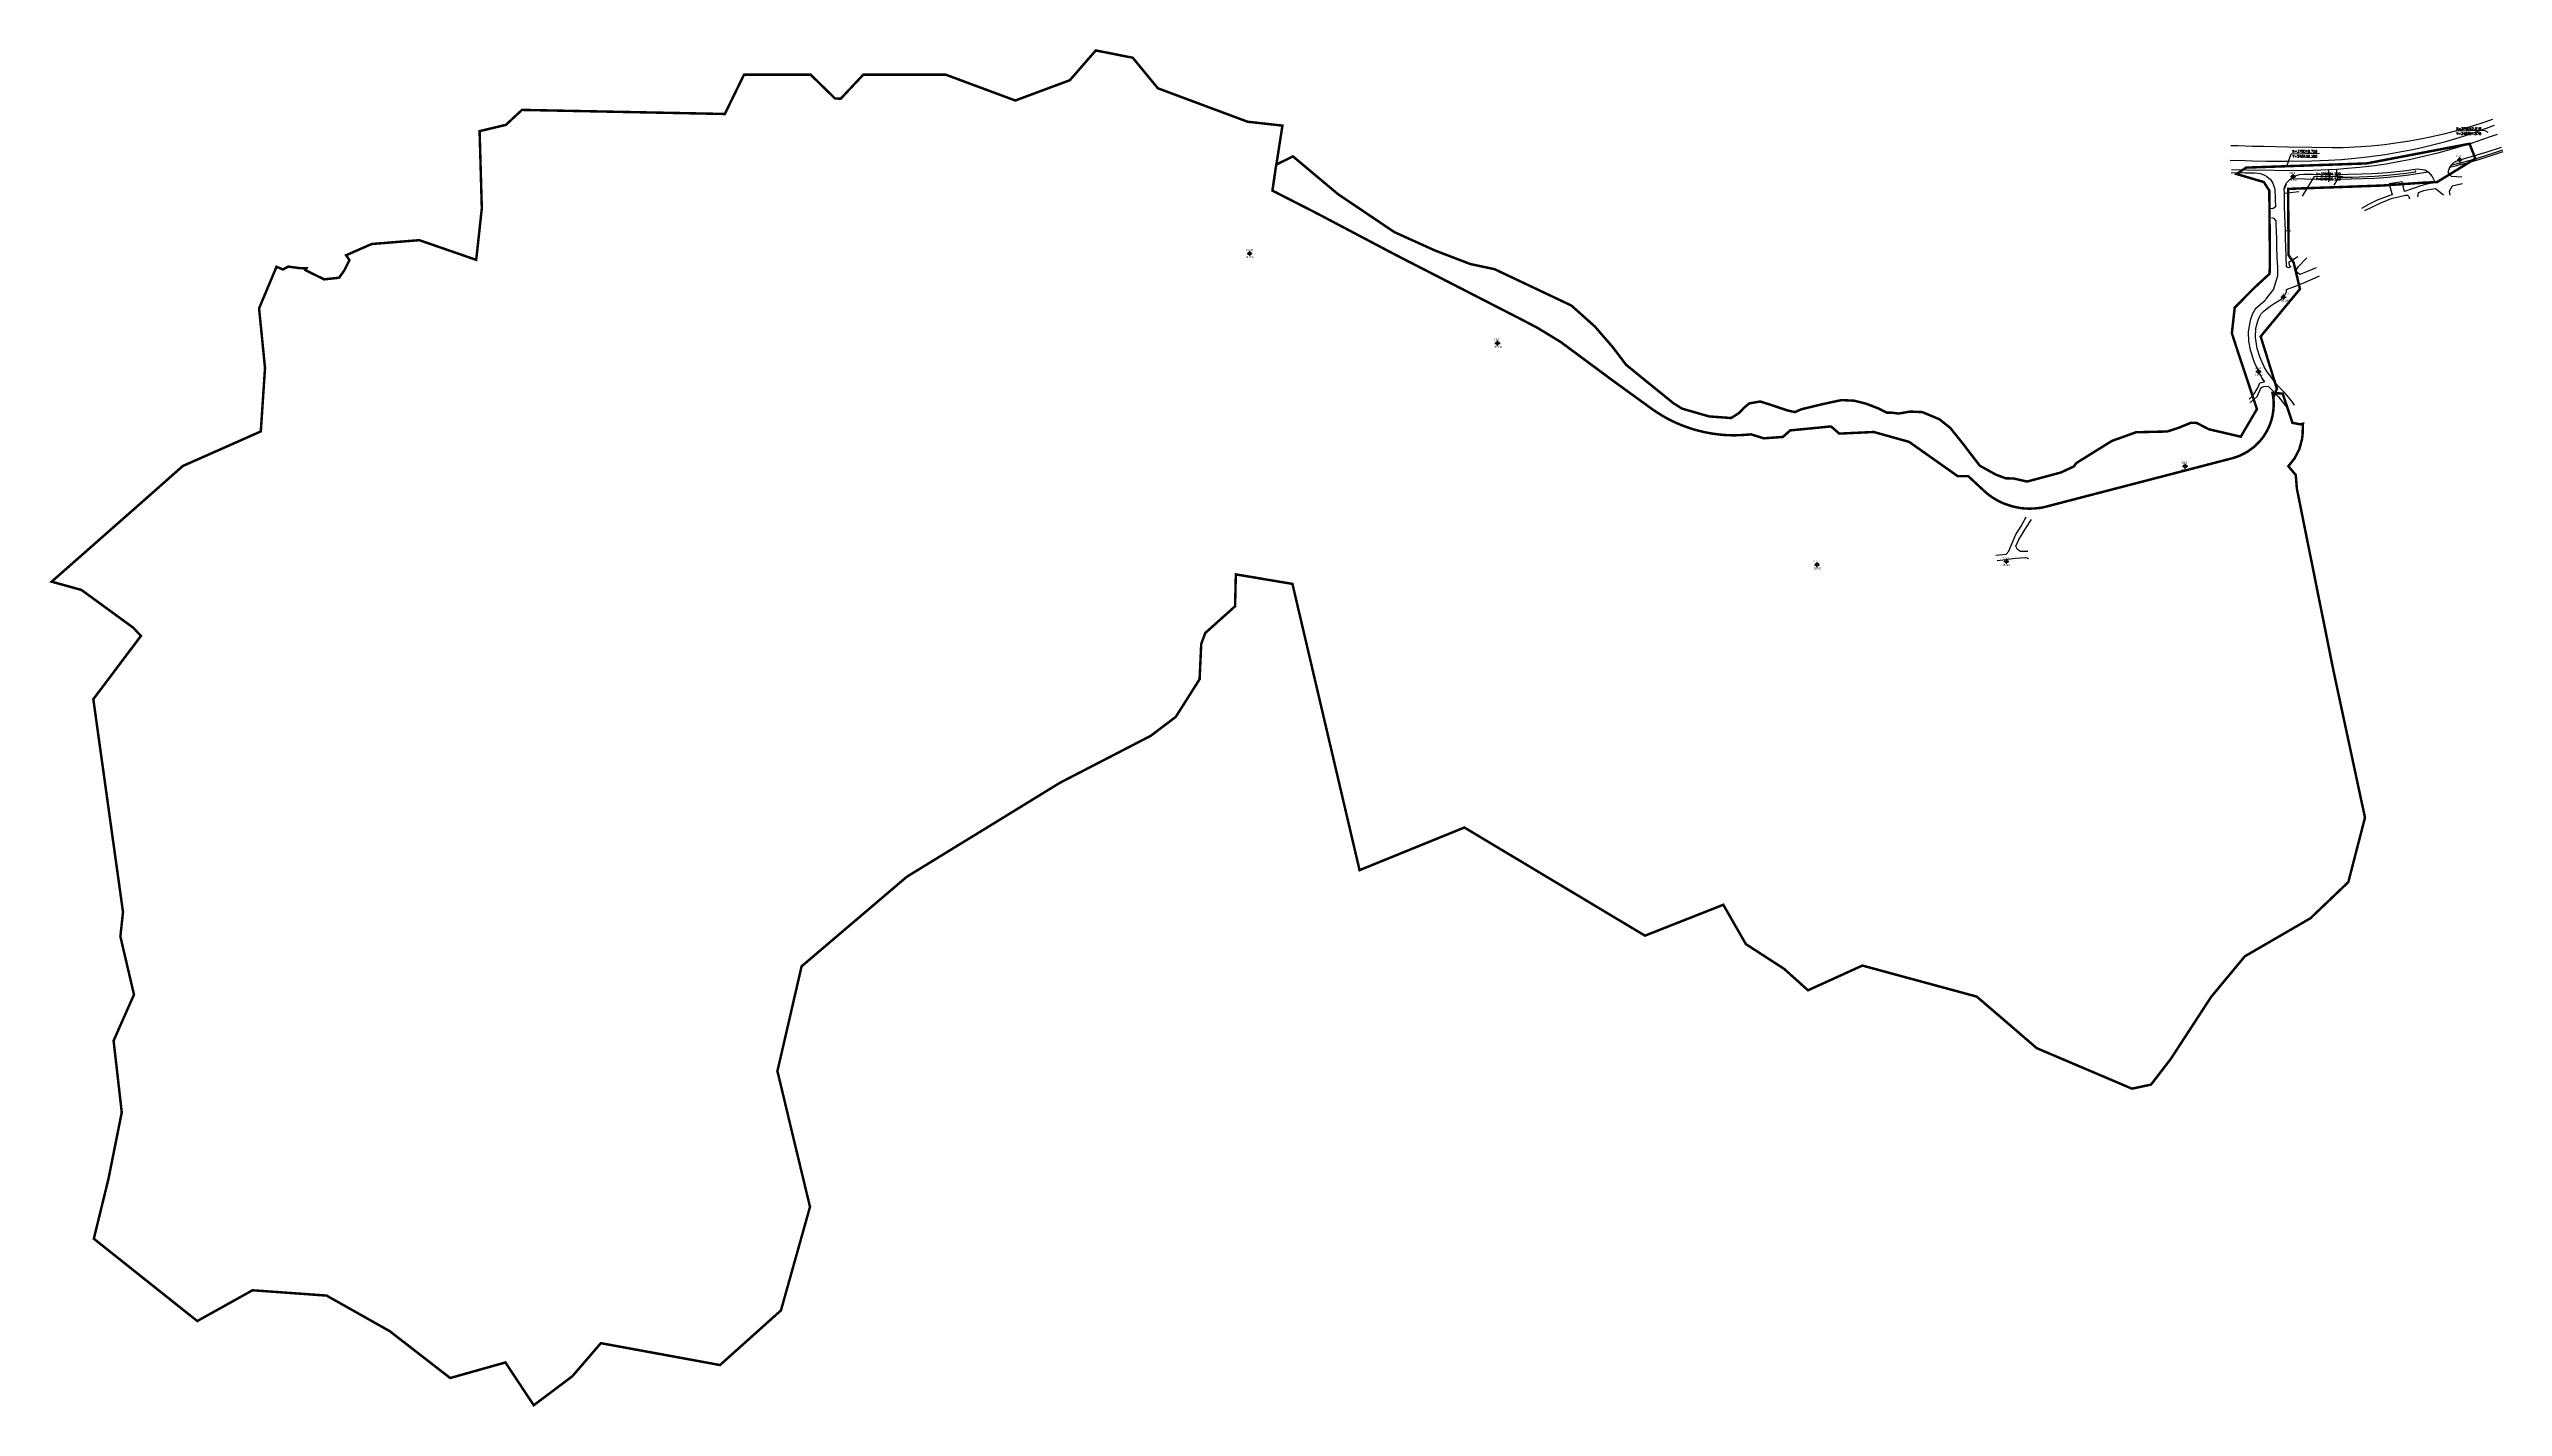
# Model space of a CAD drawing. Extents: x 426952 to 428937, y 277549 to 278648.
import ezdxf

# ---------------------------------------------------------------- set-up
doc = ezdxf.new("R2010")
doc.units = 0
doc.header["$MEASUREMENT"] = 0
doc.linetypes.add('boundary', pattern=[170, 150, -4, 4, -4, 4, -4])
for name, color, linetype in [('-00-경계_369-1 369 매입(20240430)', 7, 'CONTINUOUS'), ('-00-도시계획도로 현황측량경계', 7, 'CONTINUOUS'), ('기준점', 1, 'CONTINUOUS'), ('도로_보도블럭', 202, 'CONTINUOUS'), ('도로_비포장', 27, 'CONTINUOUS'), ('도로_아스콘', 1, 'CONTINUOUS'), ('도로_콘크리트', 7, 'CONTINUOUS')]:
    doc.layers.add(name, color=color, linetype=linetype)
doc.styles.add('JKS_FONT', font='', dxfattribs={"height": 1.5})
doc.styles.get("Standard").update_dxf_attribs({"font": 'romans.shx', "bigfont": 'ghs.shx'})
doc.styles.get('JKS_FONT').set_extended_font_data('Expo M')

# ---------------------------------------------------------------- blocks, each defined once
blk = doc.blocks.new('기준점')
at = {"layer": '기준점', "linetype": 'Continuous'}
for p, q in [((-2.1, 0), (2.1, 0)), ((0, -2.1), (0, 2.1))]:
    blk.add_line(p, q, dxfattribs=at)
blk.add_circle((0, 0), 1.27, dxfattribs=at)

msp = doc.modelspace()

# ---------------------------------------------------------------- linework, layer by layer
at = {"layer": '-00-경계_369-1 369 매입(20240430)', "color": 1, "linetype": 'boundary', "const_width": 2}
msp.add_lwpolyline([(428568.2, 278277.7), (428566.3, 278277.2), (428564.5, 278276.8), (428562.6, 278276.5), (428560.7, 278276.3), (428558.8, 278276.1), (428556.9, 278276), (428555, 278275.9), (428553.1, 278275.9), (428551.2, 278276), (428549.3, 278276.1), (428547.4, 278276.3), (428545.5, 278276.6), (428543.6, 278277), (428541.8, 278277.4), (428539.9, 278277.8), (428538.1, 278278.4), (428536.3, 278279), (428534.5, 278279.6), (428532.7, 278280.3), (428531, 278281.1), (428529.3, 278281.9), (428527.6, 278282.8), (428526, 278283.8), (428524.3, 278284.8), (428522.8, 278285.9), (428521.2, 278287), (428519.7, 278288.2), (428518.3, 278289.4), (428516.9, 278290.7), (428504.6, 278302.1), (428496.1, 278302.1), (428456.7, 278329.9), (428428.1, 278337.9), (428400.2, 278336.6), (428393.5, 278342.4), (428360.5, 278339.2), (428354.6, 278333.9), (428339.1, 278332.8), (428328.7, 278336), (428326.6, 278335.8), (428322.6, 278335.5), (428318.7, 278335.3), (428314.7, 278335.2), (428310.7, 278335.3), (428306.8, 278335.5), (428302.8, 278335.9), (428298.9, 278336.4), (428295, 278337), (428291.1, 278337.8), (428287.3, 278338.7), (428283.4, 278339.7), (428279.6, 278340.9), (428275.9, 278342.2), (428272.2, 278343.6), (428268.6, 278345.1), (428265, 278346.8), (428261.4, 278348.6), (428258, 278350.5), (428254.6, 278352.6), (428251.3, 278354.7), (428248, 278357), (428217.5, 278379.1), (428175, 278410.6), (428156, 278422.2), (428142.4, 278429.3), (428040.5, 278481.6), (427977.6, 278514.8), (427941.6, 278533.2), (427943.1, 278543.6), (427944.7, 278554.2), (427944.8, 278554.2), (427949.7, 278585.8), (427921.6, 278588.9), (427848.9, 278616), (427828.6, 278640.7), (427798.7, 278646.6), (427777.7, 278622.5), (427733.6, 278606.1), (427677.3, 278627), (427610.6, 278627), (427592.4, 278607.6), (427587.8, 278607.7), (427568, 278627), (427514.1, 278627), (427498.6, 278595.2), (427334.5, 278598.5), (427321.5, 278586.4), (427300.2, 278581.3), (427302, 278518.9), (427297.9, 278481.1), (427297.4, 278477.2), (427251.4, 278493.1), (427212.9, 278490), (427192.2, 278480.9), (427194.9, 278477), (427190.8, 278468.7), (427186.5, 278462.7), (427174.5, 278461.4), (427159.3, 278468.8), (427160.1, 278470.3), (427155.3, 278470.4), (427145.4, 278471.7), (427141.1, 278469.4), (427135.9, 278471.6), (427121.8, 278437.9), (427126.6, 278389.7), (427123.2, 278338.4), (427104.6, 278330.1), (427060.1, 278310.4), (427026.2, 278280.4), (427014.5, 278270.1), (426954, 278216.8), (426978.1, 278210.1), (427020.1, 278179.5), (427026.2, 278172.9), (426987.7, 278121.7), (427011.7, 277949.6), (427009.6, 277929.7), (427020.6, 277882.7), (427004.1, 277845.4), (427010.7, 277787.5), (427000, 277733.8), (426988.1, 277685.2), (427071.8, 277618.6), (427116.5, 277643.5), (427176.4, 277639.2), (427227.5, 277610.4), (427276.4, 277572.5), (427321.1, 277585.1), (427330.2, 277571.3), (427344, 277550.5), (427365.1, 277566.3), (427375.3, 277574), (427398.3, 277600.7), (427494.7, 277583), (427544, 277627.2), (427567.5, 277711), (427554.4, 277765.4), (427542.1, 277816.9), (427541.1, 277820.7), (427560.7, 277905.6), (427645.9, 277978.1), (427744.5, 278038.6), (427769.9, 278054.2), (427843.2, 278092.1), (427863.4, 278107.4), (427882.7, 278137.9), (427884, 278166.4), (427887.3, 278175.3), (427911.4, 278196.9), (427912, 278222.7), (427957.8, 278215), (428012.1, 277983.4), (428096.9, 278017.9), (428243, 277930.4), (428306.4, 277955.4), (428324.6, 277923.6), (428355.6, 277903.5), (428374.9, 277886.2), (428418.9, 277906.2), (428511.4, 277881.1), (428538.8, 277857.6), (428559.9, 277839.4), (428637, 277806.6), (428652.4, 277809.9), (428668.4, 277830.7), (428701, 277880.8), (428728.3, 277913.7), (428781.4, 277944.5), (428812, 277973.7), (428825.5, 278025.9), (428800.2, 278143.8), (428770.4, 278292), (428769.5, 278303.1), (428763.5, 278310.2), (428768.7, 278316.8), (428772.3, 278323.9), (428773, 278326.2), (428774.6, 278332.3), (428775, 278335.6), (428775.3, 278344.6), (428773.3, 278344.1), (428766.8, 278345.3), (428765.8, 278348.3), (428758.9, 278369), (428750.7, 278369.4), (428751, 278367.8), (428751.2, 278366.3), (428751.4, 278364.7), (428751.5, 278363.2), (428751.6, 278361.6), (428751.6, 278360.1), (428751.6, 278358.5), (428751.5, 278357), (428751.4, 278355.4), (428751.2, 278353.9), (428750.9, 278352.3), (428750.6, 278350.8), (428750.3, 278349.3), (428749.9, 278347.8), (428749.4, 278346.3), (428748.9, 278344.8), (428748.4, 278343.4), (428747.7, 278342), (428747.1, 278340.5), (428746.4, 278339.2), (428745.6, 278337.8), (428744.8, 278336.5), (428744, 278335.1), (428743.1, 278333.9), (428742.2, 278332.6), (428741.2, 278331.4), (428740.2, 278330.2), (428739.1, 278329.1), (428738, 278328), (428736.9, 278326.9), (428735.7, 278325.9), (428734.5, 278324.9), (428733.3, 278324), (428732, 278323.1), (428730.7, 278322.2), (428729.4, 278321.4), (428728, 278320.6), (428726.7, 278319.9), (428725.3, 278319.2), (428723.8, 278318.6), (428722.4, 278318), (428720.9, 278317.5), (428719.4, 278317.1), (428717.9, 278316.6), (428568.2, 278277.7), (428568.2, 278277.7)], dxfattribs=at)
at = {"layer": '-00-도시계획도로 현황측량경계', "color": 5, "linetype": 'boundary', "const_width": 2, "elevation": 12}
msp.add_lwpolyline([(428748.3, 278465.9), (428748.6, 278473.4), (428748.1, 278533.2), (428743.7, 278540.1), (428721.7, 278546.6), (428729.3, 278551.8), (428826.8, 278555.2), (428910.1, 278571.1), (428914.8, 278559.1), (428883.8, 278540.1), (428872.6, 278539.6), (428839.3, 278537.3), (428763.3, 278534.6), (428763.7, 278480.9), (428767.8, 278475), (428772.9, 278453.6), (428741.1, 278415.2), (428754.2, 278373), (428751.3, 278365.4), (428751.5, 278363.9), (428751.6, 278362.3), (428751.6, 278360.7), (428751.6, 278359.1), (428751.5, 278357.6), (428751.4, 278356), (428751.2, 278354.4), (428751, 278352.9), (428750.7, 278351.3), (428750.4, 278349.8), (428750, 278348.3), (428749.6, 278346.8), (428749.1, 278345.3), (428748.5, 278343.8), (428747.9, 278342.3), (428747.3, 278340.9), (428746.6, 278339.5), (428745.8, 278338.1), (428745, 278336.8), (428744.2, 278335.4), (428743.3, 278334.1), (428742.4, 278332.9), (428741.4, 278331.6), (428740.4, 278330.4), (428739.3, 278329.3), (428738.2, 278328.2), (428737.1, 278327.1), (428735.9, 278326), (428734.7, 278325), (428733.4, 278324.1), (428732.2, 278323.2), (428730.9, 278322.3), (428729.5, 278321.5), (428728.1, 278320.7), (428726.8, 278320), (428725.3, 278319.3), (428723.9, 278318.6), (428722.4, 278318.1), (428721, 278317.5), (428719.5, 278317.1), (428717.9, 278316.6), (428568.2, 278277.7), (428568.2, 278277.7), (428568.2, 278277.7), (428566.3, 278277.2), (428564.5, 278276.8), (428562.6, 278276.5), (428560.7, 278276.3), (428558.8, 278276.1), (428556.9, 278276), (428555, 278275.9), (428553.1, 278275.9), (428551.2, 278276), (428549.3, 278276.1), (428547.4, 278276.3), (428545.5, 278276.6), (428543.6, 278277), (428541.8, 278277.4), (428539.9, 278277.8), (428538.1, 278278.4), (428536.3, 278279), (428534.5, 278279.6), (428532.7, 278280.3), (428531, 278281.1), (428529.3, 278281.9), (428527.6, 278282.8), (428526, 278283.8), (428524.3, 278284.8), (428522.8, 278285.9), (428521.2, 278287), (428519.7, 278288.2), (428518.3, 278289.4), (428516.9, 278290.7), (428504.6, 278302.1), (428496.1, 278302.1), (428456.7, 278329.9), (428428.1, 278337.9), (428400.2, 278336.6), (428393.5, 278342.4), (428360.5, 278339.2), (428354.6, 278333.9), (428339.1, 278332.8), (428328.7, 278336), (428326.6, 278335.8), (428322.6, 278335.5), (428318.7, 278335.3), (428314.7, 278335.2), (428310.7, 278335.3), (428306.8, 278335.5), (428302.8, 278335.9), (428298.9, 278336.4), (428295, 278337), (428291.1, 278337.8), (428287.3, 278338.7), (428283.4, 278339.7), (428279.6, 278340.9), (428275.9, 278342.2), (428272.2, 278343.6), (428268.6, 278345.1), (428265, 278346.8), (428261.4, 278348.6), (428258, 278350.5), (428254.6, 278352.6), (428251.3, 278354.7), (428248, 278357), (428217.5, 278379.1), (428175, 278410.6), (428156, 278422.2), (428142.4, 278429.3), (428040.5, 278481.6), (427977.6, 278514.8), (427941.6, 278533.2), (427944.7, 278554.2), (427958.2, 278560.9), (427994.7, 278530.3), (428040.3, 278499.6), (428073.2, 278484.7), (428101.7, 278473.8), (428121.4, 278469.6), (428183.5, 278440.2), (428202.5, 278423.2), (428216.9, 278406.6), (428227.7, 278392.3), (428241.7, 278380.9), (428266, 278361.2), (428273, 278356.8), (428294.9, 278350.5), (428312.7, 278349.2), (428319, 278353.2), (428323.7, 278358), (428327.3, 278361), (428336.2, 278362.6), (428344.4, 278360), (428358.4, 278355.3), (428364.3, 278354), (428369.6, 278356.3), (428386.5, 278360.4), (428401.9, 278363.7), (428412.3, 278363.2), (428421.9, 278360.8), (428431.5, 278357.1), (428438.8, 278353.5), (428440.1, 278353.5), (428441.4, 278353.5), (428442.7, 278353.5), (428444, 278353.4), (428445.4, 278353.2), (428446.7, 278353), (428448, 278352.8), (428457.6, 278354.4), (428467.4, 278354), (428481.2, 278348.2), (428490.1, 278341.1), (428500.1, 278328.6), (428513.9, 278310.6), (428526.9, 278303.4), (428535, 278300.4), (428541.2, 278300.3), (428552.1, 278297.8), (428579.4, 278305.1), (428589.9, 278310), (428591.9, 278312.7), (428606.3, 278321.7), (428620.8, 278330.7), (428640.3, 278337.7), (428665.5, 278338.3), (428674.5, 278341.2), (428684.8, 278345.4), (428689.4, 278345.2), (428699.2, 278340.1), (428725, 278334.1), (428738.1, 278356.4), (428722.9, 278402.1), (428717.8, 278417.8), (428720.1, 278438.5), (428736.2, 278454.8), (428748.3, 278465.9)], dxfattribs=at)
at = {"layer": '도로_보도블럭'}
for points in [[(428937.1, 278564.6), (428925, 278560.5), (428917.3, 278558.1), (428908.9, 278555.7), (428900.7, 278553.6), (428893.8, 278551.8)], [(428936.7, 278565.9), (428924.6, 278561.8), (428917, 278559.4), (428908.5, 278557), (428900.3, 278554.9), (428895, 278553.6)], [(428765.7, 278543.1), (428776.9, 278542.8), (428796.8, 278542.4)], [(428803.5, 278542.5), (428814.2, 278542.6), (428833.4, 278543.3), (428844.2, 278544.1), (428859, 278545.7), (428866.5, 278546.8), (428876.7, 278548.3)], [(428866, 278549.6), (428866.3, 278548.1), (428858.9, 278547.1), (428843.6, 278545.3), (428833.2, 278544.6), (428815.2, 278543.9), (428803.7, 278543.8)]]:
    msp.add_lwpolyline(points, dxfattribs=at)
at = {"layer": '도로_비포장'}
for points in [[(428796.3, 278540.3), (428796.8, 278542.4), (428796.8, 278543.8), (428796.9, 278546.3), (428796, 278550.1)], [(428800.7, 278537.7), (428803.5, 278542.5), (428803.7, 278543.8), (428802.8, 278545.2), (428802.8, 278546.3), (428802.8, 278550.4)], [(428857.6, 278532.4), (428855.7, 278540.3), (428845, 278538.8), (428847.6, 278529.8)], [(428753, 278520), (428751, 278518.4), (428748, 278518.7)], [(428753.3, 278509), (428751.9, 278510.7), (428749.8, 278511.1)], [(428765.5, 278471.5), (428763.7, 278470.8), (428762, 278471.4)], [(428772.8, 278465.4), (428770.7, 278466.9), (428769.7, 278468.9)], [(428731.8, 278364.5), (428735.8, 278368.8), (428738.9, 278373.6), (428740.4, 278377.8), (428744.3, 278378.5), (428742.4, 278381.1)], [(428732.3, 278361.9), (428733.5, 278362.3), (428738.2, 278366.5), (428741.6, 278373.8), (428743.8, 278374.6), (428747.2, 278375.1)], [(428526.9, 278238.2), (428535.2, 278239.1), (428537.4, 278241.5), (428538.9, 278245.4), (428542.9, 278254.9), (428547.4, 278261.8), (428551.5, 278269.3)], [(428552.7, 278241.1), (428546.9, 278241.3), (428544.4, 278242.9), (428543, 278245.5), (428545.5, 278251), (428551, 278260.2), (428555.6, 278267.2)], [(428528, 278233.9), (428532.8, 278234.6), (428542.5, 278235.7), (428551.2, 278236.3), (428553.2, 278235.6)]]:
    msp.add_lwpolyline(points, dxfattribs=at)
at = {"layer": '도로_아스콘'}
for p, q in [((428922.2, 278581.8), (428899.3, 278581.3)), ((428925.1, 278580.1), (428922.2, 278581.8)), ((428762.3, 278552.9), (428765.7, 278562.9)), ((428765.7, 278562.9), (428788.7, 278563.4)), ((428774.9, 278528.6), (428784.7, 278544.6)), ((428784.7, 278544.6), (428807.6, 278545))]:
    msp.add_line(p, q, dxfattribs=at)
for points in [[(428716.5, 278557.9), (428728.5, 278557.5), (428734.4, 278557.4), (428746.2, 278557.1), (428762.8, 278556.9), (428782.5, 278557.2), (428795.9, 278557.7), (428806.4, 278558.5), (428817.2, 278559.4), (428827.2, 278560.5), (428841.7, 278562.4), (428862.7, 278566.3), (428871.5, 278568.1), (428882.3, 278570.7), (428890.9, 278573), (428899, 278575.3), (428906.1, 278577.5), (428923.8, 278583.7), (428930.2, 278586.1)], [(428928.7, 278590.7), (428918.4, 278587.1), (428903.6, 278582.7), (428898.5, 278581.3), (428890.3, 278579.1), (428879.7, 278576.7), (428870.5, 278574.9), (428861.6, 278573.3), (428841.2, 278570.3), (428830.4, 278569.2), (428822.1, 278568.6), (428807.9, 278567.9), (428799, 278567.8), (428782.4, 278568), (428762.8, 278568.4), (428743.3, 278568.9), (428734.6, 278569), (428722.6, 278569.3), (428717.1, 278569.4)], [(428932.4, 278578.6), (428925.2, 278576.2), (428911.4, 278571.2), (428893.8, 278566.1), (428884.3, 278563.5), (428861.2, 278558.2), (428852.4, 278556.5), (428842.6, 278554.6), (428833.2, 278553.3), (428821.1, 278551.9), (428811.4, 278551.1), (428802.8, 278550.4), (428796, 278550.1), (428783.7, 278549.5), (428767.6, 278549.2), (428752, 278549.4), (428729.9, 278549.7), (428717.5, 278550)], [(428935.7, 278568.2), (428924.1, 278564.2), (428916.1, 278561.8), (428907.7, 278559.4), (428904.2, 278558.5), (428903, 278558.2), (428901.7, 278557.8), (428899.1, 278556.8), (428896.7, 278555.2), (428895, 278553.6), (428893.8, 278551.8), (428892.6, 278547.9), (428893.9, 278546.1), (428895.1, 278544.8), (428903.8, 278544.3)], [(428717.2, 278547.9), (428728.5, 278547.7), (428736.1, 278547.6), (428738.8, 278547.4), (428740.9, 278547), (428744.1, 278545.8), (428746.2, 278544.5), (428749, 278542.2), (428750.9, 278539.1), (428752.6, 278534.4), (428752.8, 278526.7), (428752.8, 278525.9), (428753, 278520)], [(428762, 278471.4), (428761.9, 278472), (428761.7, 278479.3), (428761.4, 278488.6), (428761.3, 278493.4), (428761.1, 278500.9), (428760.9, 278506.5), (428760.5, 278520), (428760.3, 278527), (428760.3, 278531.1), (428760.1, 278534.6), (428760.8, 278537.4), (428762.3, 278539.8), (428764.7, 278542.3), (428765.7, 278543.1), (428767.7, 278544.4), (428769.8, 278545.5), (428772.4, 278546.3), (428776.1, 278546.6), (428783.6, 278546.5), (428794.8, 278546.3), (428796.9, 278546.3)], [(428802.8, 278546.3), (428812.2, 278546.4), (428823, 278546.7), (428831.7, 278547), (428843.6, 278547.9), (428858.9, 278549.6), (428864.3, 278550.3), (428865.8, 278550.6), (428868, 278550.9), (428873.9, 278549.9), (428876.7, 278548.3), (428879.9, 278544.7), (428882.3, 278539.8), (428875.6, 278538.5), (428871.5, 278537.3), (428863.8, 278534.6), (428857.6, 278532.4)], [(428847.6, 278529.8), (428845.5, 278529.3), (428835.4, 278525.4), (428828.8, 278522.2), (428822.8, 278518.8)], [(428825.4, 278517.1), (428838.2, 278523.4), (428847.4, 278527), (428850.3, 278527.7), (428858.4, 278529.6)], [(428858.4, 278529.6), (428860, 278529.4), (428860.9, 278528.4), (428861.5, 278526.5)], [(428868.2, 278528.2), (428868.8, 278531.6), (428873.1, 278533.3), (428875.5, 278533.8), (428882.6, 278535), (428888.9, 278529.9)], [(428904.4, 278538.6), (428900.6, 278537.8), (428899.5, 278537.6), (428896.1, 278536.9), (428893.6, 278532.5), (428894.1, 278529.5)], [(428753.3, 278509), (428753.5, 278506.3), (428753.9, 278493.9), (428754, 278488.3), (428754.3, 278478.9), (428754.6, 278471.1), (428754.6, 278464.1), (428753.7, 278460.7), (428751.6, 278453.4), (428745.6, 278445.8)], [(428762.1, 278453.2), (428768.5, 278455.5), (428774.8, 278458.1), (428782.8, 278461.6), (428788.7, 278464.2)], [(428786.1, 278470.7), (428779.6, 278468), (428772.8, 278465.4)]]:
    msp.add_lwpolyline(points, dxfattribs=at)
at = {"layer": '도로_콘크리트'}
msp.add_line((428761.1, 278500.9), (428765.3, 278500.7), dxfattribs=at)
for points in [[(428760.3, 278531.1), (428767.3, 278531.9), (428772.1, 278532.5)], [(428760.4, 278534.5), (428760.8, 278535.9), (428762.1, 278538.7)], [(428765.5, 278471.5), (428764.3, 278472.6), (428764.1, 278475.5), (428771.1, 278480)], [(428769.7, 278468.9), (428771.6, 278471.8), (428778.5, 278478.8)], [(428745.6, 278445.8), (428744.7, 278444.2), (428736.7, 278437.4), (428735.7, 278435.4), (428734.6, 278433.6), (428733.4, 278430.6), (428732.6, 278428.2), (428731.4, 278422.1), (428731.1, 278418.6), (428731.3, 278411.4), (428732.6, 278404.3), (428735.8, 278394.4), (428739.5, 278386.2), (428742.4, 278381.1), (428744.3, 278378.5)], [(428768.4, 278359.6), (428766.2, 278362.9), (428760.9, 278369.2), (428757.5, 278372.7), (428756.9, 278373.4), (428755.3, 278375.1), (428753.8, 278376.7), (428752.9, 278377.9), (428745.7, 278387.3), (428744, 278390.5), (428740.4, 278398.6), (428738.2, 278405.5), (428737, 278414.3), (428737.1, 278421.9), (428737.7, 278423.9), (428738.5, 278426.8), (428739.3, 278429.2), (428740.5, 278431.7), (428741.3, 278433.1), (428742.5, 278434.5), (428744, 278435.9), (428748.9, 278439.8), (428752.1, 278441.8), (428757.8, 278445.5), (428760.2, 278447.5), (428761.9, 278451.3), (428762.1, 278453.2)], [(428747.2, 278375.1), (428755.5, 278366.3), (428761.3, 278359.1), (428763.8, 278355.7)]]:
    msp.add_lwpolyline(points, dxfattribs=at)

# ---------------------------------------------------------------- block references
at = {"layer": '기준점'}
for p in [(428767.4, 278544.6), (428902.1, 278558.1), (427923.2, 278482.3), (428759.5, 278447.1), (428123.7, 278409.8), (428739.3, 278386.8), (428680, 278310.2), (428382.2, 278230.5), (428535.4, 278233.2)]:
    msp.add_blockref('기준점', p, dxfattribs=at)

# ---------------------------------------------------------------- texts
at = {"layer": '기준점', "char_height": 1.5, "style": 'JKS_FONT'}
for s, insert, attachment_point in [('CP.1', (428901.3, 278560.3), 8), ('18.355', (428767.4, 278542.4), 2), ('CP.2', (428766.8, 278546.7), 8), ('16.535', (428902.1, 278556), 2), ('CP.10', (427923.2, 278484.4), 8), ('86.108', (427923.5, 278480.1), 2), ('00.000', (428760.9, 278444.9), 2), ('CP.3', (428761.6, 278449.2), 8), ('CP.9', (428123.1, 278411.9), 8), ('69.001', (428124.1, 278407.6), 2), ('19.938', (428739.4, 278384.6), 2), ('CP.4', (428738.8, 278388.9), 8), ('CP.5', (428679.4, 278312.3), 8), ('32.585', (428680.3, 278308), 2), ('CP.7', (428381.6, 278232.6), 8), ('38.450', (428382.7, 278228.3), 2), ('35.561', (428535.4, 278231), 2), ('CP.6', (428534.8, 278235.3), 8)]:
    msp.add_mtext(s, dxfattribs=dict(at, insert=insert, attachment_point=attachment_point))
at = {"layer": '도로_아스콘', "char_height": 2, "attachment_point": 7}
for s, insert in [('X=376042.618', (428899.3, 278582.3)), ('Y=248438.380', (428766.8, 278559.9)), ('X=376018.756', (428766.7, 278563.9)), ('Y=248601.678', (428899.4, 278578.3)), ('Y=248450.533', (428785.8, 278541.6)), ('X=375994.202', (428785.7, 278545.6))]:
    msp.add_mtext(s, dxfattribs=dict(at, insert=insert))

doc.saveas('drawing.dxf')
